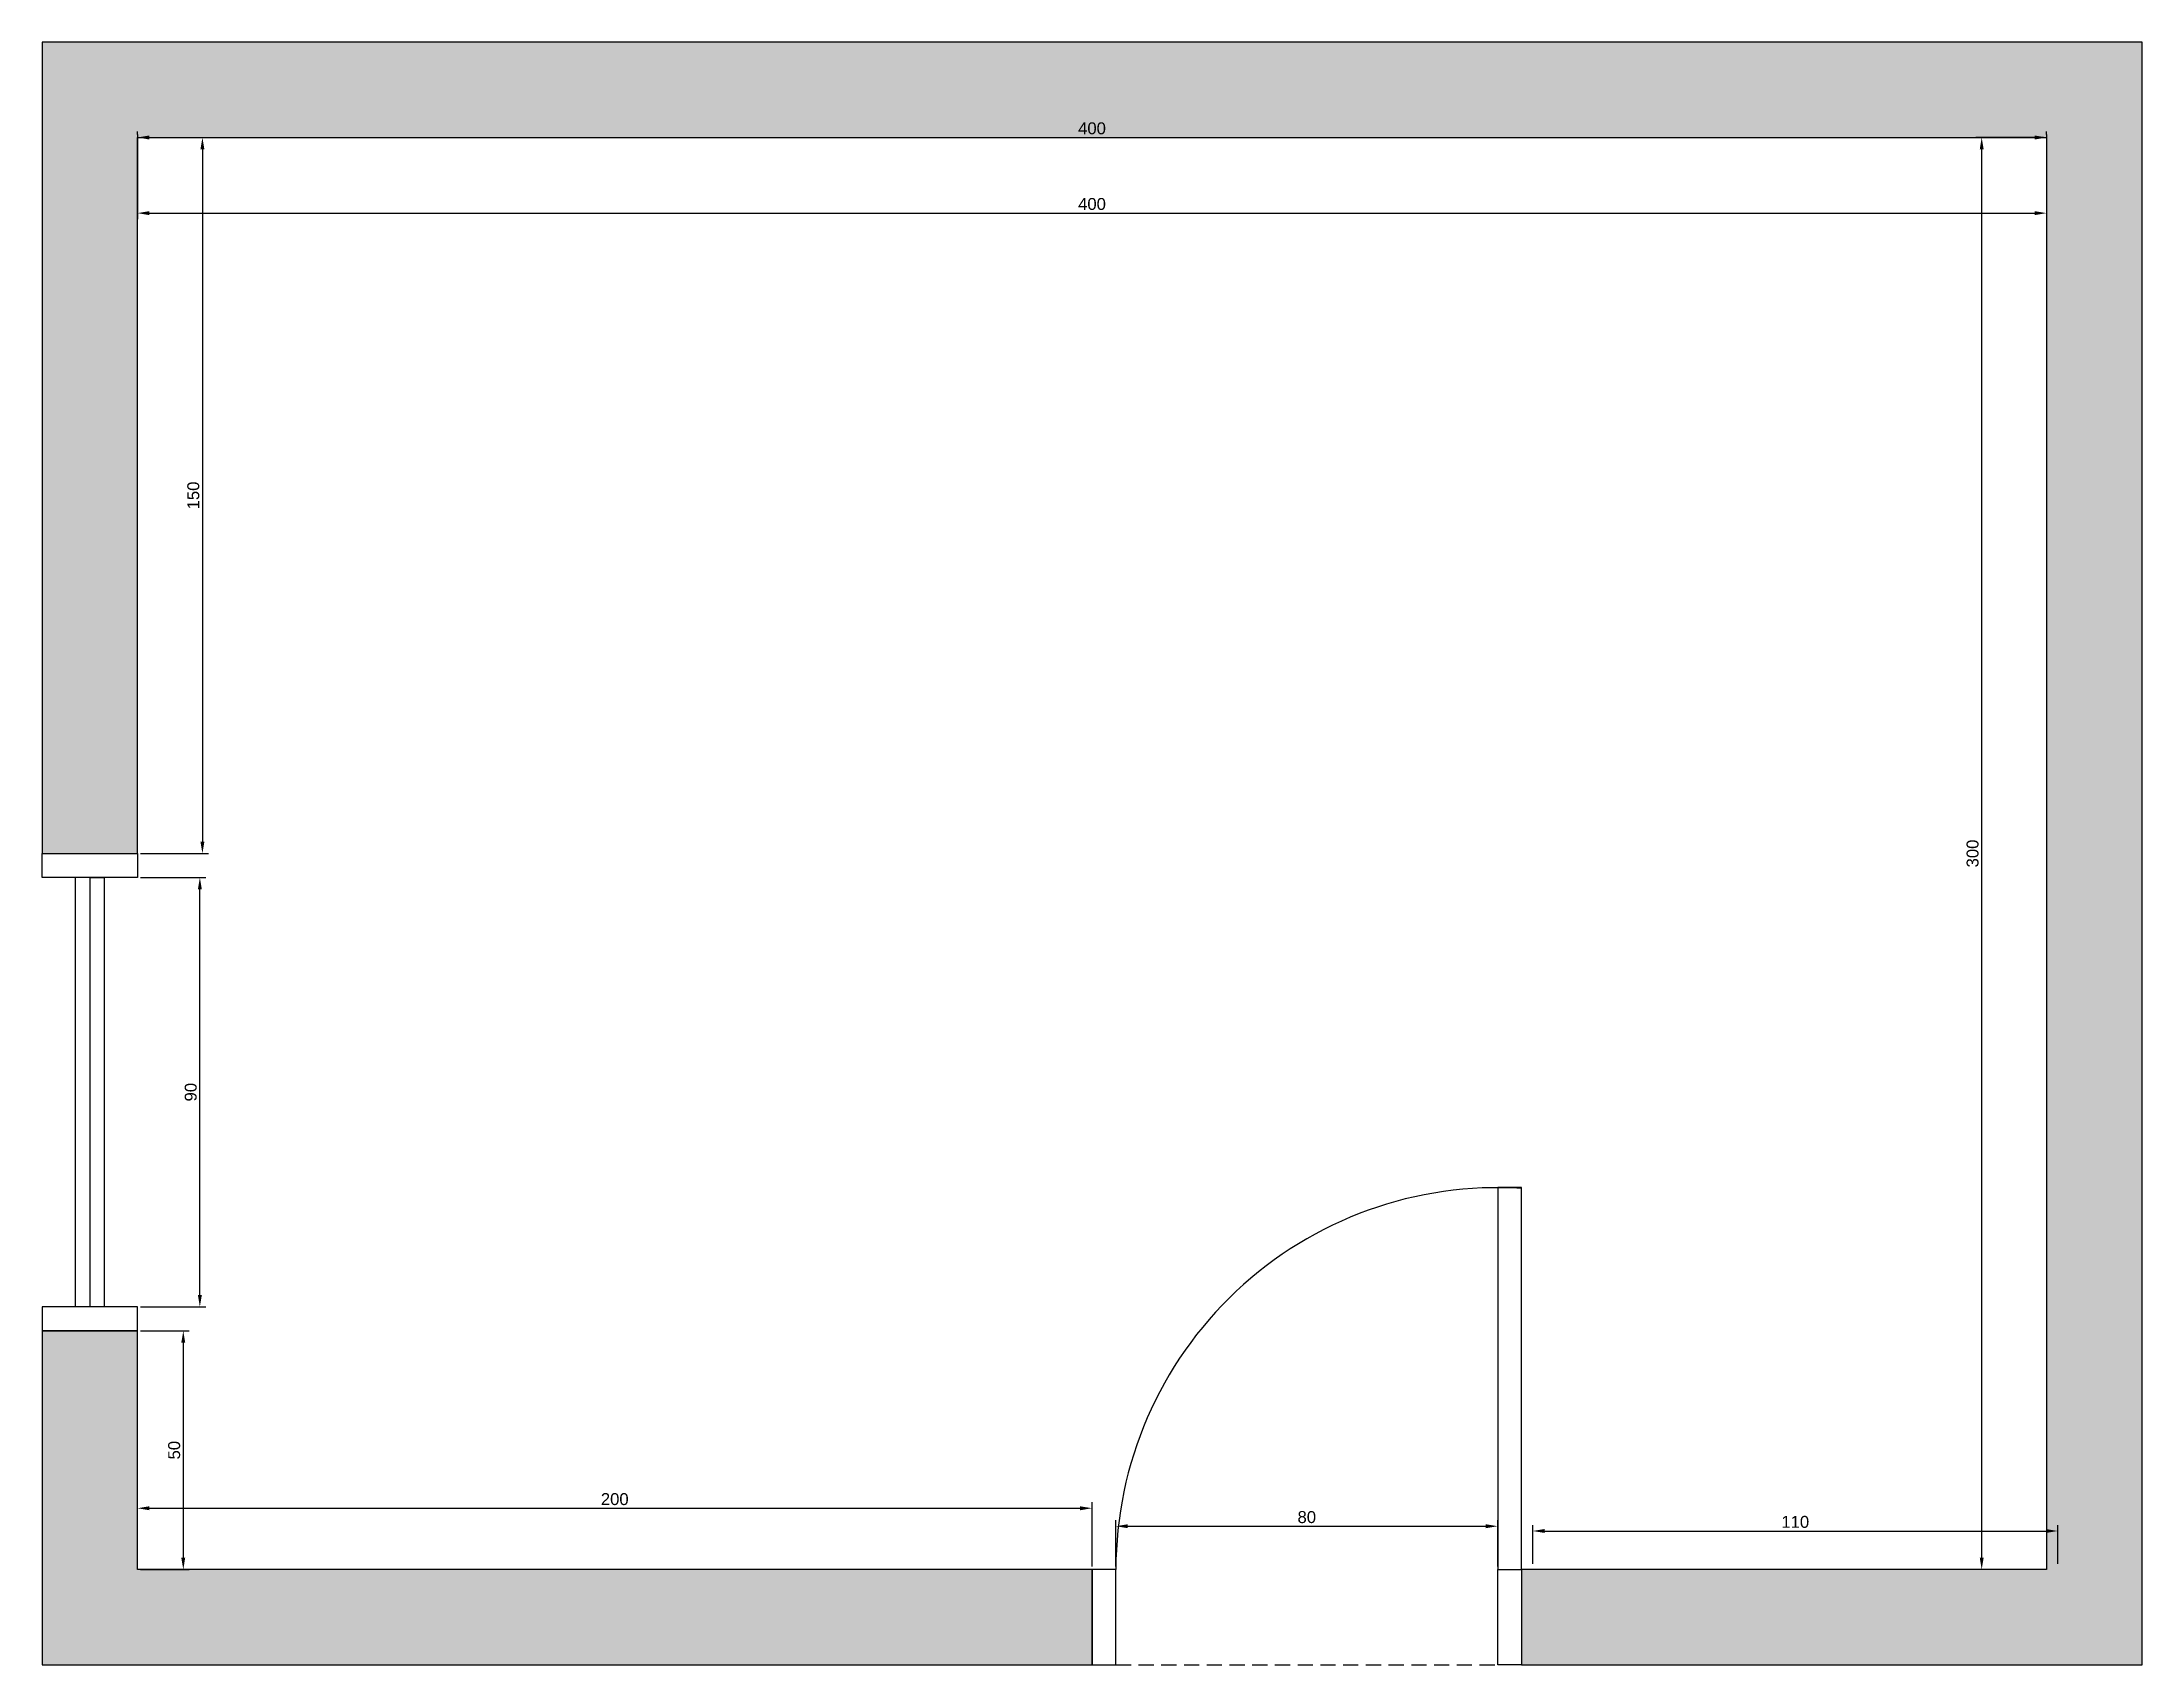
# Model space of a CAD drawing. Header units: centimetres. Extents: x 3981 to 6240, y 1121 to 1550.
# Drawn here: x 5112.7 to 5552.7, y 1155.4 to 1495.4 of the extents above; entities that cross this region are included whole.
import ezdxf

# ---------------------------------------------------------------- set-up
doc = ezdxf.new("R2010")
doc.units = ezdxf.units.CM
doc.linetypes.add('HIDDEN2', pattern=[4.7625, 3.175, -1.5875])
for name, color, linetype in [('Duvar', 7, 'Continuous'), ('Hatch', 7, 'Continuous'), ('Kapı', 10, 'Continuous'), ('Pencere', 10, 'Continuous')]:
    doc.layers.add(name, color=color, linetype=linetype)
doc.styles.get("Standard").update_dxf_attribs({"font": 'arial.ttf'})
doc.dimstyles.new('ISO-25', dxfattribs={"dimtxt": 2.5, "dimasz": 2.5, "dimexe": 1.25, "dimexo": 0.625, "dimtad": 1, "dimtxsty": 'Standard', "dimcen": 2.5, "dimadec": 0, "dimazin": 0, "dimtfac": 1, "dimtmove": 0, "dimatfit": 3, "dimfxl": 1, "dimarcsym": 0})

msp = doc.modelspace()

# ---------------------------------------------------------------- blocks, each defined once
blk = doc.blocks.new('*D13')
at = {"layer": 'Defpoints', "color": 0, "transparency": 16777216}
for p in [(5132.74, 1475.41), (5532.74, 1475.41), (5532.74, 1475.41)]:
    blk.add_point(p, dxfattribs=at)
at = {"layer": 'Duvar', "color": 0, "lineweight": -2, "transparency": 16777216}
for p, q in [((5132.74, 1476.04), (5132.74, 1476.66)), ((5135.24, 1475.41), (5530.24, 1475.41)), ((5532.74, 1476.04), (5532.74, 1476.66))]:
    blk.add_line(p, q, dxfattribs=at)
at = {"layer": 'Duvar', "color": 0, "transparency": 16777216}
for points in [[(5135.24, 1475.83), (5135.24, 1474.99), (5132.74, 1475.41)], [(5530.24, 1475.83), (5530.24, 1474.99), (5532.74, 1475.41)]]:
    blk.add_solid(points, dxfattribs=at)
at = {"layer": 'Duvar', "color": 0, "transparency": 16777216, "insert": (5332.74, 1477.31), "char_height": 2.5, "attachment_point": 5}
blk.add_mtext('400', dxfattribs=at)
blk = doc.blocks.new('*D14')
at = {"color": 0, "lineweight": -2, "transparency": 16777216}
for p, q in [((5133.36, 1475.41), (5147.6, 1475.41)), ((5146.35, 1472.91), (5146.35, 1327.91)), ((5133.36, 1325.41), (5147.6, 1325.41))]:
    blk.add_line(p, q, dxfattribs=at)
at = {"color": 0, "transparency": 16777216}
for points in [[(5145.93, 1472.91), (5146.77, 1472.91), (5146.35, 1475.41)], [(5145.93, 1327.91), (5146.77, 1327.91), (5146.35, 1325.41)]]:
    blk.add_solid(points, dxfattribs=at)
at = {"layer": 'Defpoints', "color": 0, "transparency": 16777216}
for p in [(5132.74, 1475.41), (5132.74, 1325.41), (5146.35, 1325.41)]:
    blk.add_point(p, dxfattribs=at)
at = {"color": 0, "transparency": 16777216, "insert": (5144.45, 1400.41), "char_height": 2.5, "attachment_point": 5, "rotation": 90}
blk.add_mtext('150', dxfattribs=at)
blk = doc.blocks.new('*D15')
at = {"color": 0, "lineweight": -2, "transparency": 16777216}
for p, q in [((5133.36, 1320.41), (5147.06, 1320.41)), ((5145.81, 1232.91), (5145.81, 1317.91)), ((5133.36, 1230.41), (5147.06, 1230.41))]:
    blk.add_line(p, q, dxfattribs=at)
at = {"color": 0, "transparency": 16777216}
for points in [[(5145.4, 1317.91), (5146.23, 1317.91), (5145.81, 1320.41)], [(5145.4, 1232.91), (5146.23, 1232.91), (5145.81, 1230.41)]]:
    blk.add_solid(points, dxfattribs=at)
at = {"layer": 'Defpoints', "color": 0, "transparency": 16777216}
for p in [(5132.74, 1320.41), (5145.81, 1320.41), (5132.74, 1230.41)]:
    blk.add_point(p, dxfattribs=at)
at = {"color": 0, "transparency": 16777216, "insert": (5143.91, 1275.41), "char_height": 2.5, "attachment_point": 5, "rotation": 90}
blk.add_mtext('90', dxfattribs=at)
blk = doc.blocks.new('*D16')
at = {"color": 0, "lineweight": -2, "transparency": 16777216}
for p, q in [((5133.36, 1225.41), (5143.59, 1225.41)), ((5142.34, 1222.91), (5142.34, 1177.91)), ((5133.36, 1175.41), (5143.59, 1175.41))]:
    blk.add_line(p, q, dxfattribs=at)
at = {"color": 0, "transparency": 16777216}
for points in [[(5141.92, 1222.91), (5142.75, 1222.91), (5142.34, 1225.41)], [(5141.92, 1177.91), (5142.75, 1177.91), (5142.34, 1175.41)]]:
    blk.add_solid(points, dxfattribs=at)
at = {"layer": 'Defpoints', "color": 0, "transparency": 16777216}
for p in [(5132.74, 1225.41), (5132.74, 1175.41), (5142.34, 1175.41)]:
    blk.add_point(p, dxfattribs=at)
at = {"color": 0, "transparency": 16777216, "insert": (5140.44, 1200.41), "char_height": 2.5, "attachment_point": 5, "rotation": 90}
blk.add_mtext('50', dxfattribs=at)
blk = doc.blocks.new('*D10')
at = {"color": 0, "lineweight": -2, "transparency": 16777216}
for p, q in [((5132.74, 1176.04), (5132.74, 1189.5)), ((5135.24, 1188.25), (5330.24, 1188.25)), ((5332.74, 1176.04), (5332.74, 1189.5))]:
    blk.add_line(p, q, dxfattribs=at)
at = {"color": 0, "transparency": 16777216}
for points in [[(5135.24, 1188.66), (5135.24, 1187.83), (5132.74, 1188.25)], [(5330.24, 1188.66), (5330.24, 1187.83), (5332.74, 1188.25)]]:
    blk.add_solid(points, dxfattribs=at)
at = {"layer": 'Defpoints', "color": 0, "transparency": 16777216}
for p in [(5332.74, 1188.25), (5132.74, 1175.41), (5332.74, 1175.41)]:
    blk.add_point(p, dxfattribs=at)
at = {"color": 0, "transparency": 16777216, "insert": (5232.74, 1190.15), "char_height": 2.5, "attachment_point": 5}
blk.add_mtext('200', dxfattribs=at)
blk = doc.blocks.new('*D11')
at = {"color": 0, "lineweight": -2, "transparency": 16777216}
for p, q in [((5337.74, 1176.04), (5337.74, 1185.73)), ((5340.24, 1184.48), (5415.24, 1184.48)), ((5417.74, 1176.04), (5417.74, 1185.73))]:
    blk.add_line(p, q, dxfattribs=at)
at = {"color": 0, "transparency": 16777216}
for points in [[(5340.24, 1184.9), (5340.24, 1184.07), (5337.74, 1184.48)], [(5415.24, 1184.9), (5415.24, 1184.07), (5417.74, 1184.48)]]:
    blk.add_solid(points, dxfattribs=at)
at = {"layer": 'Defpoints', "color": 0, "transparency": 16777216}
for p in [(5417.74, 1184.48), (5337.74, 1175.41), (5417.74, 1175.41)]:
    blk.add_point(p, dxfattribs=at)
at = {"color": 0, "transparency": 16777216, "insert": (5377.74, 1186.38), "char_height": 2.5, "attachment_point": 5}
blk.add_mtext('80', dxfattribs=at)
blk = doc.blocks.new('*D12')
at = {"color": 0, "lineweight": -2, "transparency": 16777216}
for p, q in [((5425.09, 1176.62), (5425.09, 1184.73)), ((5535.09, 1176.62), (5535.09, 1184.73)), ((5427.59, 1183.48), (5532.59, 1183.48))]:
    blk.add_line(p, q, dxfattribs=at)
at = {"color": 0, "transparency": 16777216}
for points in [[(5427.59, 1183.9), (5427.59, 1183.07), (5425.09, 1183.48)], [(5532.59, 1183.9), (5532.59, 1183.07), (5535.09, 1183.48)]]:
    blk.add_solid(points, dxfattribs=at)
at = {"layer": 'Defpoints', "color": 0, "transparency": 16777216}
for p in [(5535.09, 1183.48), (5425.09, 1176), (5535.09, 1176)]:
    blk.add_point(p, dxfattribs=at)
at = {"color": 0, "transparency": 16777216, "insert": (5480.09, 1185.38), "char_height": 2.5, "attachment_point": 5}
blk.add_mtext('110', dxfattribs=at)
blk = doc.blocks.new('*D17')
at = {"color": 0, "lineweight": -2, "transparency": 16777216}
for p, q in [((5132.74, 1476.04), (5132.74, 1474.16)), ((5135.24, 1475.41), (5530.24, 1475.41)), ((5532.74, 1476.04), (5532.74, 1476.66))]:
    blk.add_line(p, q, dxfattribs=at)
at = {"color": 0, "transparency": 16777216}
for points in [[(5135.24, 1475.83), (5135.24, 1474.99), (5132.74, 1475.41)], [(5530.24, 1475.83), (5530.24, 1474.99), (5532.74, 1475.41)]]:
    blk.add_solid(points, dxfattribs=at)
at = {"layer": 'Defpoints', "color": 0, "transparency": 16777216}
for p in [(5132.74, 1476.66), (5532.74, 1475.41), (5532.74, 1475.41)]:
    blk.add_point(p, dxfattribs=at)
at = {"color": 0, "transparency": 16777216, "insert": (5332.74, 1477.31), "char_height": 2.5, "attachment_point": 5}
blk.add_mtext('400', dxfattribs=at)
blk = doc.blocks.new('*D18')
at = {"color": 0, "lineweight": -2, "transparency": 16777216}
for p, q in [((5132.74, 1474.79), (5132.74, 1458.31)), ((5532.73, 1476.04), (5532.73, 1458.31)), ((5135.24, 1459.56), (5530.23, 1459.56))]:
    blk.add_line(p, q, dxfattribs=at)
at = {"color": 0, "transparency": 16777216}
for points in [[(5135.24, 1459.98), (5135.24, 1459.14), (5132.74, 1459.56)], [(5530.23, 1459.98), (5530.23, 1459.14), (5532.73, 1459.56)]]:
    blk.add_solid(points, dxfattribs=at)
at = {"layer": 'Defpoints', "color": 0, "transparency": 16777216}
for p in [(5132.74, 1475.41), (5532.73, 1476.66), (5532.73, 1459.56)]:
    blk.add_point(p, dxfattribs=at)
at = {"color": 0, "transparency": 16777216, "insert": (5332.74, 1461.46), "char_height": 2.5, "attachment_point": 5}
blk.add_mtext('400', dxfattribs=at)
blk = doc.blocks.new('*D30')
at = {"color": 0, "lineweight": -2, "transparency": 16777216}
for p, q in [((5532.11, 1475.41), (5517.9, 1475.41)), ((5519.15, 1177.91), (5519.15, 1472.91)), ((5532.11, 1175.41), (5517.9, 1175.41))]:
    blk.add_line(p, q, dxfattribs=at)
at = {"color": 0, "transparency": 16777216}
for points in [[(5518.74, 1472.91), (5519.57, 1472.91), (5519.15, 1475.41)], [(5518.74, 1177.91), (5519.57, 1177.91), (5519.15, 1175.41)]]:
    blk.add_solid(points, dxfattribs=at)
at = {"layer": 'Defpoints', "color": 0, "transparency": 16777216}
for p in [(5519.15, 1475.41), (5532.74, 1475.41), (5532.74, 1175.41)]:
    blk.add_point(p, dxfattribs=at)
at = {"color": 0, "transparency": 16777216, "insert": (5517.25, 1325.41), "char_height": 2.5, "attachment_point": 5, "rotation": 90}
blk.add_mtext('300', dxfattribs=at)

# ---------------------------------------------------------------- dimensions: what is measured, and where the dimension line sits
for base, p1, p2, picture, middle in [((5532.737, 1475.411), (5132.737, 1476.661), (5532.737, 1475.411), '*D17', (5332.737, 1477.313)), ((5532.735, 1459.56), (5132.737, 1475.411), (5532.735, 1476.661), '*D18', (5332.736, 1461.461)), ((5332.737, 1188.247), (5132.737, 1175.411), (5332.737, 1175.411), '*D10', (5232.737, 1190.148)), ((5417.737, 1184.482), (5337.737, 1175.411), (5417.737, 1175.411), '*D11', (5377.737, 1186.383)), ((5535.093, 1183.483), (5425.093, 1176), (5535.093, 1176), '*D12', (5480.093, 1185.385))]:
    dim = msp.add_linear_dim(base=base, p1=p1, p2=p2, dimstyle='ISO-25')
    dim.commit()
    dim.dimension.update_dxf_attribs({"geometry": picture, "text_midpoint": middle})
for base, p1, p2, picture, middle in [((5146.351, 1325.411), (5132.737, 1475.411), (5132.737, 1325.411), '*D14', (5144.45, 1400.411)), ((5519.153, 1475.411), (5532.737, 1175.411), (5532.737, 1475.411), '*D30', (5517.251, 1325.411)), ((5145.812, 1320.411), (5132.737, 1230.411), (5132.737, 1320.411), '*D15', (5143.911, 1275.411)), ((5142.338, 1175.411), (5132.737, 1225.411), (5132.737, 1175.411), '*D16', (5140.437, 1200.411))]:
    dim = msp.add_linear_dim(base=base, p1=p1, p2=p2, angle=90, dimstyle='ISO-25')
    dim.commit()
    dim.dimension.update_dxf_attribs({"geometry": picture, "text_midpoint": middle})
at = {"layer": 'Duvar'}
dim = msp.add_linear_dim(base=(5532.737, 1475.411), p1=(5132.737, 1475.411), p2=(5532.737, 1475.411), dimstyle='ISO-25', dxfattribs=at)
dim.commit()
dim.dimension.update_dxf_attribs({"geometry": '*D13', "text_midpoint": (5332.737, 1477.313)})

# ---------------------------------------------------------------- hatches: boundary and pattern name
at = {"layer": 'Hatch'}
h = msp.add_hatch(color=256, dxfattribs=at)
h.dxf.hatch_style = 1
h.paths.add_polyline_path([(5132.737, 1475.411), (5532.737, 1475.411), (5532.737, 1175.411), (5422.737, 1175.411), (5422.737, 1155.411), (5552.737, 1155.411), (5552.737, 1495.411), (5112.737, 1495.411), (5112.737, 1325.411), (5132.737, 1325.411)])
h.paths.add_polyline_path([(5132.737, 1225.411), (5112.737, 1225.411), (5112.737, 1155.411), (5332.737, 1155.411), (5332.737, 1175.411), (5132.737, 1175.411)], flags=17)

# ---------------------------------------------------------------- linework, layer by layer
for p, q in [((5332.737, 1175.411), (5332.737, 1155.411)), ((5422.737, 1175.411), (5422.737, 1155.411))]:
    msp.add_line(p, q)
at = {"linetype": 'HIDDEN2'}
msp.add_lwpolyline([(5112.737, 1325.411), (5117.737, 1325.411)], dxfattribs=at)
at = {"layer": 'Duvar'}
for points in [[(5132.737, 1325.411), (5132.737, 1475.411), (5532.737, 1475.411), (5532.737, 1175.411), (5422.737, 1175.411), (5422.737, 1155.411), (5552.737, 1155.411), (5552.737, 1495.411), (5112.737, 1495.411), (5112.737, 1325.411)], [(5132.737, 1225.411), (5112.737, 1225.411), (5112.737, 1155.411), (5332.737, 1155.411), (5332.737, 1175.411), (5132.737, 1175.411)]]:
    msp.add_lwpolyline(points, close=True, dxfattribs=at)
at = {"layer": 'Kapı'}
for points in [[(5417.737, 1175.411), (5422.737, 1175.411), (5422.737, 1255.411), (5417.737, 1255.411), (5417.737, 1175.411)], [(5332.737, 1175.411), (5332.737, 1155.411), (5337.737, 1155.411), (5337.737, 1175.411), (5332.737, 1175.411)], [(5422.737, 1175.411), (5422.737, 1155.411), (5417.737, 1155.411), (5417.737, 1175.411), (5422.737, 1175.411)]]:
    msp.add_lwpolyline(points, dxfattribs=at)
at = {"layer": 'Kapı', "linetype": 'HIDDEN2'}
msp.add_lwpolyline([(5337.737, 1155.411), (5417.737, 1155.411)], dxfattribs=at)
at = {"layer": 'Kapı'}
msp.add_arc((5417.737, 1175.411), 80, 86.41668, 180, dxfattribs=at)
at = {"layer": 'Pencere'}
for points in [[(5112.737, 1325.411), (5132.737, 1325.411), (5132.737, 1320.411), (5112.737, 1320.411), (5112.737, 1325.411)], [(5122.737, 1320.411), (5125.737, 1320.411), (5125.737, 1230.411), (5119.737, 1230.411), (5119.737, 1320.411)], [(5122.737, 1320.411), (5122.737, 1230.411)], [(5112.737, 1225.411), (5132.737, 1225.411), (5132.737, 1230.411), (5112.737, 1230.411), (5112.737, 1225.411)]]:
    msp.add_lwpolyline(points, dxfattribs=at)

msp.set_redraw_order([(e.dxf.handle, doc.entitydb.next_handle()) for e in msp.query("TEXT MTEXT ATTDEF DIMENSION ARC_DIMENSION")])  # texts and dimensions are drawn at this point

doc.saveas('drawing.dxf')
